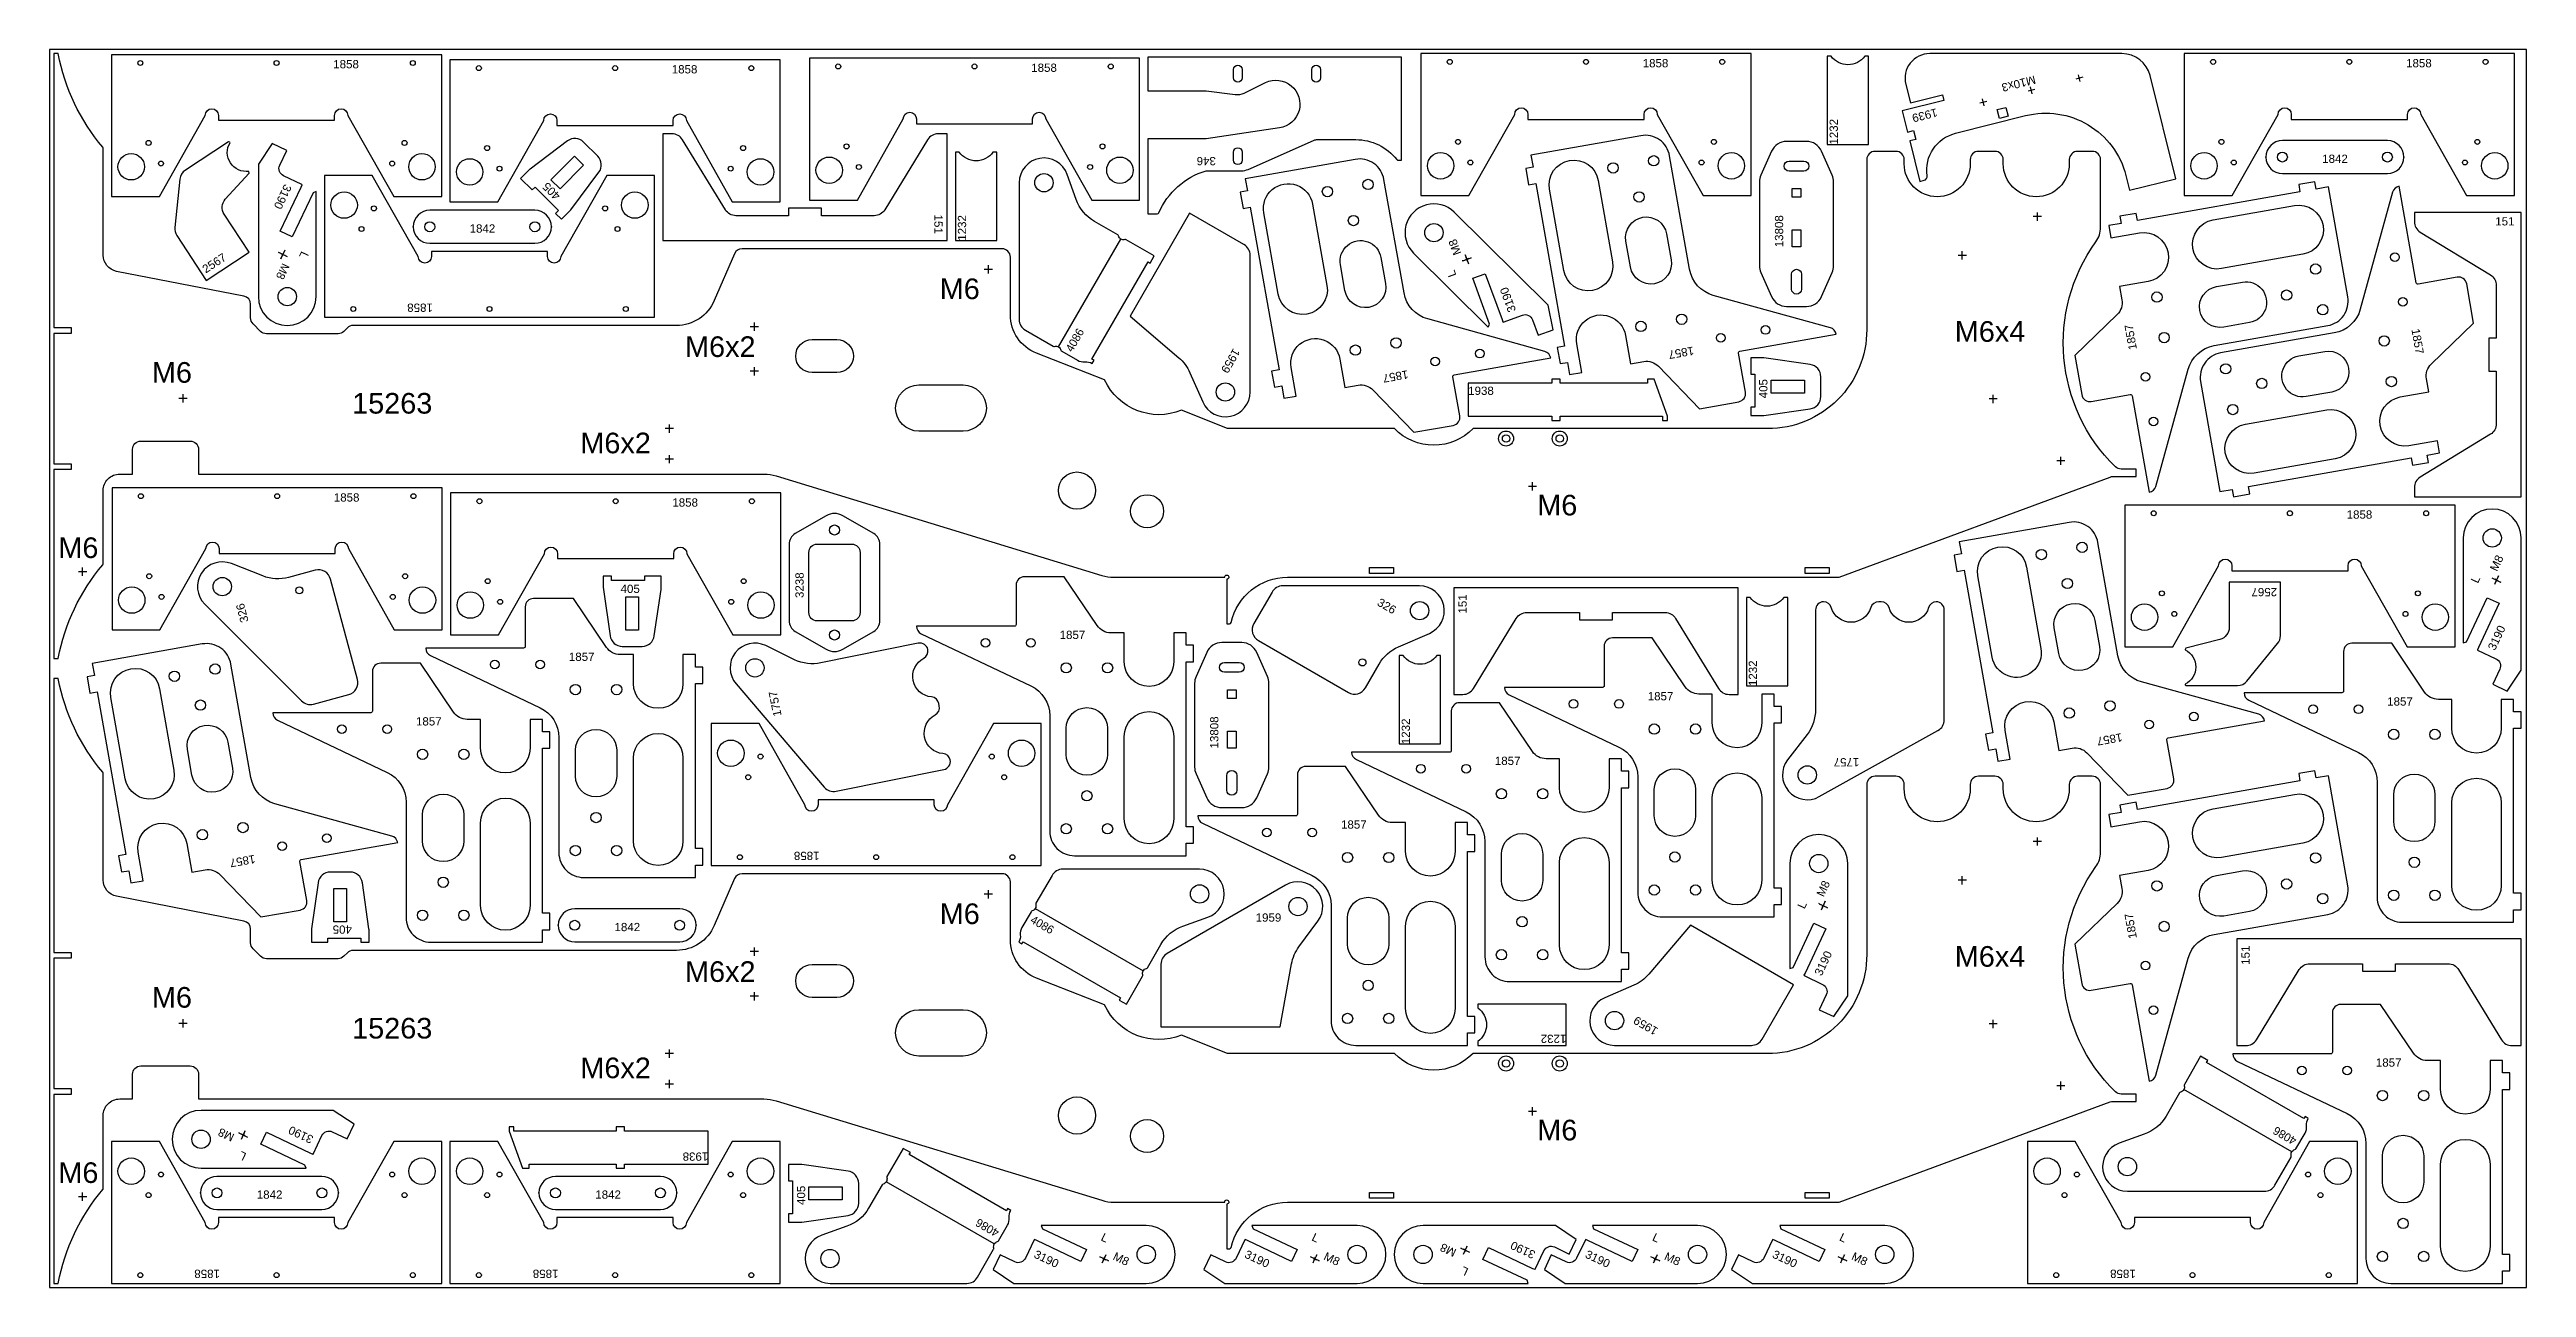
# Model space of a CAD drawing. Header units: millimetres. Extents: x 0 to 3000, y 0 to 1500.
import ezdxf

# ---------------------------------------------------------------- set-up
doc = ezdxf.new("R2010")
doc.units = ezdxf.units.MM
doc.header["$MEASUREMENT"] = 0
for name, color, linetype in [('Gravir', 2, 'Continuous'), ('Gravír', 2, 'Continuous'), ('Jel', 2, 'Continuous')]:
    doc.layers.add(name, color=color, linetype=linetype)
doc.layers.add('Sheet', color=18, linetype='Continuous', true_color=0x000000)
doc.styles.add('Arial', font='txt', dxfattribs={"height": 0.2})
doc.styles.add('arial.ttf', font='txt', dxfattribs={"height": 0.2})
doc.styles.add('txt', font='txt', dxfattribs={"height": 0.2})

msp = doc.modelspace()

# ---------------------------------------------------------------- texts
at = {"color": 2, "char_height": 10, "attachment_point": 7, "style": 'Arial'}
for insert, rotation in [((305.3, 1256.4), 244.753), ((1704.1, 1226.4), 110), ((2941.1, 852.4), 64.753), ((2125.5, 457.9), 64.753), ((239.3, 162.2), 154.753), ((1272.5, 57.4), 334.753), ((1527.8, 57.4), 334.753), ((1940.3, 57.4), 334.753), ((2166.9, 57.4), 334.753), ((1719.4, 22.6), 154.753)]:
    msp.add_mtext('L', dxfattribs=dict(at, insert=insert, rotation=rotation))
at = {"layer": 'Gravir', "color": 2, "char_height": 10, "attachment_point": 7}
for s, insert, rotation, style in [('3190', (284.5, 1337.8), 244.753, 'arial.ttf'), ('M8', (1710.2, 1253.1), 110, 'arial.ttf'), ('M8', (282, 1242), 244.753, 'arial.ttf'), ('3190', (1776.5, 1183.9), 110, 'arial.ttf'), ('4086', (1238.8, 1132.5), 60, 'txt'), ('M8', (2964.4, 866.8), 64.753, 'arial.ttf'), ('3190', (2961.9, 771), 64.753, 'arial.ttf'), ('M8', (2148.8, 472.4), 64.753, 'arial.ttf'), ('4086', (1186.9, 442.5), 330, 'txt'), ('3190', (2146.3, 376.6), 64.753, 'arial.ttf'), ('M8', (224.8, 185.5), 154.753, 'arial.ttf'), ('3190', (320.6, 183), 154.753, 'arial.ttf'), ('4086', (2722.7, 180.9), 150, 'txt'), ('4086', (1151.3, 69.4), 150, 'txt'), ('3190', (1191.2, 36.6), 334.753, 'arial.ttf'), ('M8', (1287, 34.1), 334.753, 'arial.ttf'), ('3190', (1446.4, 36.6), 334.753, 'arial.ttf'), ('M8', (1542.2, 34.1), 334.753, 'arial.ttf'), ('M8', (1704.9, 45.9), 154.753, 'arial.ttf'), ('3190', (1800.7, 43.4), 154.753, 'arial.ttf'), ('3190', (1858.9, 36.6), 334.753, 'arial.ttf'), ('M8', (1954.7, 34.1), 334.753, 'arial.ttf'), ('3190', (2085.6, 36.6), 334.753, 'arial.ttf'), ('M8', (2181.4, 34.1), 334.753, 'arial.ttf')]:
    msp.add_mtext(s, dxfattribs=dict(at, insert=insert, rotation=rotation, style=style))
at = {"layer": 'Gravír', "color": 2, "char_height": 10, "attachment_point": 7, "style": 'arial.ttf'}
for s, insert, rotation in [('M10x3', (2404.1, 1468.7), 194.127), ('1232', (2166.1, 1384.8), 90), ('1939', (2285.1, 1429), 194.127), ('346', (1412.7, 1369.9), 180), ('405', (619.7, 1323.7), 135), ('151', (1071.5, 1300), 270), ('1232', (1110.3, 1268.3), 90), ('13808', (2099.9, 1260.4), 90), ('2567', (189.3, 1228.4), 33.2095), ('1857', (2528.4, 1137), 100), ('1857', (2860.5, 1160.8), 280), ('1959', (1433.8, 1138.7), 240), ('1857', (1644.7, 1111.6), 190), ('1857', (1990.7, 1140.3), 190), ('405', (2080.8, 1077.4), 90), ('3238', (913.5, 835.4), 90), ('2567', (2698, 847.7), 180), ('326', (241.4, 807.3), 105), ('326', (1607, 827), 330), ('151', (1716.6, 816.6), 90), ('1232', (2068.2, 728.7), 90), ('1757', (886.9, 693), 101.4275), ('13808', (1415.8, 653.1), 90), ('1232', (1647.8, 658.3), 90), ('1857', (2509.5, 671.9), 190), ('1757', (2192, 641.5), 180), ('1857', (248.2, 524.4), 190), ('1857', (2528.4, 423.5), 100), ('405', (366.2, 438.8), 180), ('151', (2664.9, 391), 90), ('1232', (1837.2, 306.4), 180), ('1959', (1949.2, 313.8), 150), ('1938', (797.9, 163.7), 180), ('405', (915.4, 100), 90)]:
    msp.add_mtext(s, dxfattribs=dict(at, insert=insert, rotation=rotation))
at = {"layer": 'Gravír', "color": 2, "attachment_point": 7, "style": 'arial.ttf'}
for s, insert, char_height in [('1842', (2752.6, 1362.5), 10), ('151', (2962.2, 1286.7), 10), ('1842', (508.8, 1278), 10), ('M6', (1078.2, 1197.2), 25), ('M6x4', (2307.6, 1145.5), 25), ('M6x2', (769.7, 1127.1), 25), ('M6', (124, 1095.9), 25), ('15263', (366.5, 1058.5), 25), ('1938', (1718.2, 1081.4), 10), ('M6x2', (642.9, 1010.4), 25), ('M6', (1801.9, 935.1), 25), ('M6', (10.7, 883.5), 25), ('405', (691.6, 841.4), 10), ('1857', (1223.4, 785.6), 10), ('1857', (629, 759.1), 10), ('1857', (1935.7, 711.3), 10), ('1857', (443.8, 680.8), 10), ('1857', (2831.3, 704.9), 10), ('1857', (1750.5, 633), 10), ('1857', (1564.2, 555.8), 10), ('M6', (1078.2, 440), 25), ('1959', (1460.8, 443.1), 10), ('1842', (684.3, 431.6), 10), ('M6x2', (769.7, 369.9), 25), ('M6x4', (2307.6, 388.3), 25), ('M6', (124, 338.7), 25), ('15263', (366.5, 301.3), 25), ('M6x2', (642.9, 253.2), 25), ('1857', (2817.6, 267.4), 10), ('M6', (1801.9, 177.9), 25), ('M6', (10.7, 126.3), 25), ('1842', (251, 107.4), 10), ('1842', (661, 107.4), 10)]:
    msp.add_mtext(s, dxfattribs=dict(at, insert=insert, char_height=char_height))
at = {"layer": 'Jel', "color": 2, "char_height": 10, "attachment_point": 7, "style": 'arial.ttf'}
for insert in [(343.6, 1477.1), (753.6, 1470.9), (1189, 1472.8), (1929.6, 1478.3), (2854.2, 1478.3), (344.3, 952.1), (754.3, 946), (2782.2, 931.4)]:
    msp.add_mtext('1858', dxfattribs=dict(at, insert=insert))
at = {"layer": 'Jel', "color": 2, "char_height": 10, "attachment_point": 7, "rotation": 180, "style": 'arial.ttf'}
for insert in [(464.3, 1192.3), (932.6, 528.1), (206.4, 21.7), (616.4, 21.7), (2526.8, 21.7)]:
    msp.add_mtext('1858', dxfattribs=dict(at, insert=insert))

# ---------------------------------------------------------------- linework, layer by layer
at = {"color": 7}
for points in [[(5, 762.2), (10.4, 762.2, -0.128983), (64.5, 875.8, 0.177145), (65, 877.1), (65, 965.6, -0.414214), (85, 985.6), (100.5, 985.6), (100.5, 1015.6, -0.414214), (110.5, 1025.6), (170.5, 1025.6, -0.414214), (180.5, 1015.6), (180.5, 985.6), (865.3, 985.6, -0.074313), (879.9, 983.4), (1274.5, 862.8, 0.074313), (1289.1, 860.6), (1423.3, 860.6, -1), (1428.3, 860.9, -0.429408), (1425.8, 858.2), (1425.8, 804.2), (1429.2, 804.2, 0.351484), (1431.2, 805.8, -0.351484), (1499.5, 860.6), (2167.5, 860.6), (2495.9, 982, -0.088747), (2499.3, 982.6), (2527.1, 982.6), (2527.1, 991.6), (2509.2, 991.6, -0.195996), (2502.2, 994.4, -0.370573), (2478.5, 1267.1, 0.156999), (2484.1, 1284.6), (2484.1, 1366.6, 0.414214), (2474.1, 1376.6), (2456.3, 1376.6, 0.414214), (2446.3, 1366.6), (2446.3, 1361.6, -1), (2366.3, 1361.6), (2366.3, 1366.6, 0.414214), (2356.3, 1376.6), (2336.3, 1376.6, 0.414214), (2326.3, 1366.6), (2326.3, 1361.6, -1), (2246.3, 1361.6), (2246.3, 1366.6, 0.414214), (2236.3, 1376.6), (2211, 1376.6, 0.414214), (2201, 1366.6), (2201, 1160.6, -0.414214), (2081, 1040.6), (1724.1, 1040.6, -0.421053), (1629.1, 1040.6), (1428.7, 1040.6, -0.094015), (1426.9, 1040.9), (1371, 1062.9, -0.4), (1277.9, 1099.6), (1195.4, 1132.1, -0.308197), (1163.7, 1178.6), (1163.7, 1248.6, 0.414214), (1153.7, 1258.6), (838.7, 1258.6, 0.2997), (829.5, 1252.6), (805.1, 1195.8, -0.2997), (759.2, 1165.6), (367.7, 1165.6, 0.198912), (360.7, 1162.7), (356.5, 1158.5, -0.198912), (349.5, 1155.6), (262.7, 1155.6, -0.198912), (255.7, 1158.5), (246.5, 1167.7, -0.198912), (243.6, 1174.7), (243.6, 1191.4, 0.359037), (235.5, 1201.2), (81.2, 1231.2, -0.359037), (65, 1250.9), (65, 1380.2, 0.177176), (64.5, 1381.5, -0.128909), (10.4, 1495), (5, 1495), (5, 1163.1), (26, 1163.1), (26, 1156.1), (5, 1156.1), (5, 998.1), (26, 998.1), (26, 991.1), (5, 991.1)], [(75, 1321.8), (133, 1321.8), (188.6, 1420.2, -1), (204.6, 1420.2), (204.6, 1414.2), (345.3, 1414.2), (345.3, 1420.2, -1), (361.3, 1420.2), (416.9, 1321.8), (475, 1321.8), (475, 1493.7), (75, 1493.7)], [(485, 1315.6), (543, 1315.6), (598.6, 1414, -1), (614.6, 1414), (614.6, 1408), (755.3, 1408), (755.3, 1414, -1), (771.3, 1414), (826.9, 1315.6), (885, 1315.6), (885, 1487.5), (485, 1487.5)], [(920.3, 1317.6), (978.4, 1317.6), (1034, 1415.9, -1), (1050, 1415.9), (1050, 1409.9), (1190.7, 1409.9), (1190.7, 1415.9, -1), (1206.7, 1415.9), (1262.3, 1317.6), (1320.3, 1317.6), (1320.3, 1489.5), (920.3, 1489.5)], [(1637.5, 1490.8), (1330.3, 1490.8), (1330.3, 1449.8), (1400.7, 1449.8), (1435.9, 1445.5, 0.144993), (1447.1, 1447.3), (1472.7, 1459.9, -1.165564), (1489.7, 1405.1), (1400.7, 1391.8), (1330.3, 1391.8), (1330.3, 1300.8), (1341.7, 1300.8, 0.300796), (1343.6, 1302, -0.223466), (1400.7, 1353), (1443.6, 1353, 0.105104), (1451.7, 1354.8), (1530.7, 1389.9, -0.105104), (1534.7, 1390.8), (1582.2, 1390.8, -0.230961), (1631.9, 1366.6, 0.230961), (1633.4, 1365.8), (1637.5, 1365.8)], [(1444.4, 1475.8), (1444.4, 1465.8, -1), (1433.9, 1465.8), (1433.9, 1475.8, -1)], [(1539.4, 1475.8), (1539.4, 1465.8, -1), (1528.9, 1465.8), (1528.9, 1475.8, -1)], [(1660.9, 1323.1), (1719, 1323.1), (1774.6, 1421.4, -1), (1790.6, 1421.4), (1790.6, 1415.4), (1931.3, 1415.4), (1931.3, 1421.4, -1), (1947.3, 1421.4), (2002.9, 1323.1), (2060.9, 1323.1), (2060.9, 1495), (1660.9, 1495)], [(2203.1, 1385), (2203.1, 1492), (2198.5, 1492, -0.51558), (2157.8, 1492), (2153.1, 1492), (2153.1, 1385)], [(2544.1, 1468.5, 0.343708), (2510.1, 1495), (2277.3, 1495, 0.488419), (2248.2, 1457.7), (2253.8, 1435.3), (2292.6, 1445), (2294.3, 1438.2), (2243.9, 1425.6), (2250.4, 1399.9), (2257.6, 1401.7), (2260.3, 1391), (2253, 1389.2), (2265.4, 1340.2), (2270.4, 1341.5, 0.385737), (2274.2, 1347.1, -0.385736), (2308.4, 1398.5), (2393.4, 1419.9, -0.414214), (2514.8, 1347.3), (2519.3, 1329.4), (2575.5, 1343.5)], [(2585.5, 1323.1), (2643.6, 1323.1), (2699.2, 1421.4, -1), (2715.2, 1421.4), (2715.2, 1415.4), (2855.9, 1415.4), (2855.9, 1421.4, -1), (2871.9, 1421.4), (2927.5, 1323.1), (2985.5, 1323.1), (2985.5, 1495), (2585.5, 1495)], [(189.7, 1220.3), (241.6, 1254.3), (211.5, 1300.3, -0.341581), (212.9, 1318.6), (241.6, 1350.2), (241.5, 1352.1), (241.3, 1352.4, -0.627646), (218.6, 1387.1), (218.2, 1387.8), (216.8, 1388), (164.6, 1353.9, 0.225391), (157.9, 1342.9), (151.8, 1284.5, 0.1727), (154.1, 1274.7)], [(269.6, 1386.1), (252.9, 1360.9), (252.9, 1200.6, 1), (322.9, 1200.6), (322.9, 1327.8), (319.1, 1326.5), (293.9, 1273), (279.4, 1279.8), (304.6, 1333.3), (305.9, 1336), (305.7, 1336.5), (283.4, 1347, -0.414214), (278.8, 1359.7), (287.3, 1377.8)], [(629.9, 1304.3, 0.035489), (631.3, 1305.9), (665.3, 1351.2, 0.373238), (663.9, 1370.8), (646.9, 1387.8, 0.373238), (627.3, 1389.2), (582, 1355.2, 0.035489), (580.4, 1353.8), (570.6, 1343.9), (584.7, 1329.8), (588.2, 1333.3), (616.5, 1305), (613, 1301.5), (620.1, 1294.4)], [(742.9, 1397.9), (742.9, 1268.6), (1087.3, 1268.6), (1087.3, 1397.9), (1076.3, 1397.9, 0.261313), (1063.5, 1390.7), (1011.6, 1305.8, -0.261313), (998.8, 1298.6), (935.1, 1298.6), (935.1, 1307.6), (895.1, 1307.6), (895.1, 1298.6), (831.4, 1298.6, -0.261313), (818.6, 1305.8), (766.7, 1390.7, 0.261313), (753.9, 1397.9)], [(1444.4, 1375.8), (1444.4, 1365.8, -1), (1433.9, 1365.8), (1433.9, 1375.8, -1)], [(2164.1, 1155, 0.28928), (2156.9, 1162.9), (2015.1, 1202.1, -0.28928), (1986.4, 1233.7), (1962.2, 1371.2, 0.414214), (1927.4, 1395.6), (1794.2, 1372.1), (1796.8, 1357.3), (1787.9, 1355.7), (1791.4, 1336), (1800.2, 1337.6), (1835, 1140.6), (1826.1, 1139.1), (1829.6, 1119.4), (1838.4, 1120.9), (1841.1, 1106.2), (1855.8, 1108.8), (1849.7, 1143.2, -1), (1908.8, 1153.6), (1914.9, 1119.2), (1930.9, 1122, -0.249328), (1948.7, 1116.2), (1998.3, 1064.8), (2045.9, 1073.2, 0.414214), (2054, 1084.8), (2045.7, 1132.1, -0.414214), (2047.3, 1134.4)], [(2127.9, 1188.7, 0.296392), (2146.2, 1200.6), (2159.2, 1229.8, 0.104939), (2160.9, 1237.9), (2160.9, 1339.5, 0.104939), (2159.2, 1347.6), (2146.2, 1376.8, 0.296392), (2127.9, 1388.7), (2103.9, 1388.7, 0.296392), (2085.7, 1376.8), (2072.7, 1347.6, 0.104939), (2070.9, 1339.5), (2070.9, 1237.9, 0.104939), (2072.7, 1229.8), (2085.7, 1200.6, 0.296392), (2103.9, 1188.7)], [(2704.4, 1349.7), (2831.6, 1349.7, 1), (2831.6, 1389.7), (2704.4, 1389.7, 1)], [(1147.3, 1268.6), (1147.3, 1375.6), (1142.7, 1375.6, -0.51558), (1101.9, 1375.6), (1097.3, 1375.6), (1097.3, 1268.6)], [(1226, 1134.5), (1245, 1123.5, 0.155364), (1253.9, 1121.5, -0.155364), (1262.8, 1119.6), (1265.1, 1123.4), (1262.5, 1124.9), (1330.5, 1242.7), (1333.1, 1241.2), (1338.1, 1249.9), (1304, 1269.6, 0.202615), (1302.4, 1269.8, -0.422577), (1294.7, 1274.2, 0.202615), (1293.7, 1275.5), (1265.6, 1291.7, -0.178252), (1243.5, 1318.3), (1232.7, 1348.6, 0.842284), (1174.4, 1338.6), (1174.4, 1172.9, 0.267949), (1181.9, 1159.9), (1215.7, 1140.4, 0.202615), (1217.3, 1140.2, -0.422577), (1225, 1135.7, 0.202615)], [(1818.2, 1126.3, 0.28928), (1811, 1134.2), (1669.2, 1173.5, -0.28928), (1640.5, 1205.1), (1616.2, 1342.6, 0.414214), (1581.5, 1366.9), (1448.2, 1343.4), (1450.9, 1328.6), (1442, 1327.1), (1445.5, 1307.4), (1454.3, 1308.9), (1489.1, 1112), (1480.2, 1110.4), (1483.7, 1090.7), (1492.5, 1092.3), (1495.1, 1077.5), (1509.9, 1080.1), (1503.8, 1114.6, -1), (1562.9, 1125), (1569, 1090.5), (1584.9, 1093.3, -0.249328), (1602.8, 1087.5), (1652.4, 1036.2), (1700, 1044.6, 0.414214), (1708.1, 1056.2), (1699.7, 1103.4, -0.414214), (1701.4, 1105.7)], [(1875.8, 1341.3), (1893.1, 1242.8, -1), (1834, 1232.4), (1816.7, 1330.8, -1)], [(2124.9, 1352.7), (2106.9, 1352.7, -1), (2106.9, 1364.7), (2124.9, 1364.7, -1)], [(732.9, 1347.5), (674.8, 1347.5), (619.2, 1249.2, -1), (603.2, 1249.2), (603.2, 1255.2), (462.5, 1255.2), (462.5, 1249.2, -1), (446.5, 1249.2), (390.9, 1347.5), (332.9, 1347.5), (332.9, 1175.6), (732.9, 1175.6)], [(1529.8, 1312.6), (1547.2, 1214.1, -1), (1488.1, 1203.7), (1470.7, 1302.2, -1)], [(2543.1, 963.5, 0.28928), (2551, 970.7), (2590.2, 1112.5, -0.28928), (2621.8, 1141.2), (2759.3, 1165.5, 0.414214), (2783.6, 1200.2), (2760.1, 1333.5), (2745.3, 1330.9), (2743.8, 1339.7), (2724.1, 1336.3), (2725.6, 1327.4), (2528.7, 1292.7), (2527.1, 1301.5), (2507.4, 1298), (2509, 1289.2), (2494.2, 1286.6), (2496.8, 1271.8), (2531.3, 1277.9, -1), (2541.7, 1218.8), (2507.2, 1212.7), (2510.1, 1196.8, -0.249328), (2504.2, 1178.9), (2452.9, 1129.3), (2461.3, 1081.8, 0.414214), (2472.9, 1073.6), (2520.1, 1082, -0.414214), (2522.5, 1080.4)], [(2845.8, 1334.3, 0.28928), (2837.9, 1327.1), (2798.7, 1185.3, -0.28928), (2767.1, 1156.6), (2629.6, 1132.3, 0.414214), (2605.3, 1097.6), (2628.8, 964.3), (2643.6, 966.9), (2645.1, 958.1), (2664.8, 961.5), (2663.3, 970.4), (2860.2, 1005.1), (2861.8, 996.3), (2881.5, 999.7), (2879.9, 1008.6), (2894.7, 1011.2), (2892.1, 1026), (2857.6, 1019.9, -1), (2847.2, 1079), (2881.7, 1085.1), (2878.8, 1101, -0.249328), (2884.7, 1118.9), (2936, 1168.5), (2927.6, 1216, 0.414214), (2916, 1224.2), (2868.8, 1215.8, -0.414214), (2866.4, 1217.4)], [(460.6, 1265.2), (587.8, 1265.2, 1), (587.8, 1305.2), (460.6, 1305.2, 1)], [(1380.9, 1301.7), (1308.7, 1176.8), (1367.8, 1126.6, -0.114438), (1381.3, 1108.4), (1396.7, 1073, 0.813185), (1454.2, 1085), (1454.2, 1250.7, 0.267949), (1446.7, 1263.7)], [(1821.3, 1160.4), (1815.2, 1190.1), (1701.4, 1302.9, 1), (1652.1, 1253.2), (1742.4, 1163.6), (1744.1, 1167.3), (1723.9, 1222.9), (1738.9, 1228.3), (1759.2, 1172.7), (1760.2, 1169.9), (1760.6, 1169.7), (1783.9, 1178.2, -0.414214), (1796.1, 1172.5), (1802.9, 1153.7)], [(1958.5, 1276.5), (1964.1, 1245.2, -1), (1914.8, 1236.5), (1909.3, 1267.9, -1)], [(2729.3, 1251.9), (2630.8, 1234.5, -1), (2620.4, 1293.6), (2718.9, 1311, -1)], [(2864.2, 958.1), (2993.5, 958.1), (2993.5, 1302.5), (2864.2, 1302.5), (2864.2, 1291.5, 0.261313), (2871.4, 1278.7), (2956.4, 1226.8, -0.261313), (2963.5, 1214), (2963.5, 1150.3), (2954.5, 1150.3), (2954.5, 1110.3), (2963.5, 1110.3), (2963.5, 1046.6, -0.261313), (2956.4, 1033.8), (2871.4, 981.9, 0.261313), (2864.2, 969.1)], [(1612.6, 1247.9), (1618.2, 1216.6, -1), (1568.9, 1207.9), (1563.4, 1239.2, -1)], [(2121.9, 1209.7, -1), (2109.9, 1209.7), (2109.9, 1227.7, -1), (2121.9, 1227.7)], [(2664.6, 1169.1), (2633.3, 1163.6, -1), (2624.6, 1212.8), (2655.9, 1218.3, -1)], [(923.7, 1108.6, -1), (923.7, 1148.6), (953.7, 1148.6, -1), (953.7, 1108.6)], [(2074.3, 1056.5, 0.035489), (2076.5, 1056.6), (2132.5, 1064.6, 0.373238), (2145.4, 1079.5), (2145.4, 1103.5, 0.373238), (2132.5, 1118.3), (2076.5, 1126.3, 0.035489), (2074.3, 1126.5), (2060.4, 1126.5), (2060.4, 1106.5), (2065.4, 1106.5), (2065.4, 1066.5), (2060.4, 1066.5), (2060.4, 1056.5)], [(2724.3, 1128.7), (2755.6, 1134.2, -1), (2764.3, 1085), (2733, 1079.5, -1)], [(1052.7, 1037.6, -1), (1052.7, 1093.6), (1106.7, 1093.6, -1), (1106.7, 1037.6)], [(2659.6, 1045.9), (2758.1, 1063.3, -1), (2768.5, 1004.2), (2670, 986.8, -1)], [(75.7, 796.8), (133.7, 796.8), (189.3, 895.2, -1), (205.3, 895.2), (205.3, 889.2), (346, 889.2), (346, 895.2, -1), (362, 895.2), (417.6, 796.8), (475.7, 796.8), (475.7, 968.8), (75.7, 968.8)], [(485.7, 790.8), (543.7, 790.8), (599.3, 889.1, -1), (615.3, 889.1), (615.3, 883.1), (756, 883.1), (756, 889.1, -1), (772, 889.1), (827.6, 790.8), (885.7, 790.8), (885.7, 962.7), (485.7, 962.7)], [(960.7, 773.3), (998.2, 795, 0.267949), (1005.7, 808), (1005.7, 900.4, 0.267949), (998.2, 913.4), (960.7, 935.1, 0.267949), (940.7, 935.1), (903.2, 913.4, 0.267949), (895.7, 900.4), (895.7, 808, 0.267949), (903.2, 795), (940.7, 773.3, 0.267949)], [(2513.5, 776.1), (2571.6, 776.1), (2627.2, 874.5, -1), (2643.2, 874.5), (2643.2, 868.5), (2783.9, 868.5), (2783.9, 874.5, -1), (2799.9, 874.5), (2855.5, 776.1), (2913.5, 776.1), (2913.5, 948.1), (2513.5, 948.1)], [(2976.8, 722.7), (2993.5, 747.9), (2993.5, 908.2, 1), (2923.5, 908.2), (2923.5, 780.9), (2927.3, 782.3), (2952.5, 835.8), (2967, 829), (2941.8, 775.5), (2940.5, 772.8), (2940.7, 772.3), (2963.1, 761.7, -0.414214), (2967.6, 749.1), (2959.1, 731)], [(929.7, 807.7, -0.414214), (919.7, 817.7), (919.7, 890.7, -0.414214), (929.7, 900.7), (971.7, 900.7, -0.414214), (981.7, 890.7), (981.7, 817.7, -0.414214), (971.7, 807.7)], [(2682.9, 686.6, 0.28928), (2675.7, 694.5), (2533.9, 733.7, -0.28928), (2505.2, 765.3), (2481, 902.8, 0.414214), (2446.2, 927.1), (2313, 903.6), (2315.6, 888.9), (2306.7, 887.3), (2310.2, 867.6), (2319, 869.2), (2353.8, 672.2), (2344.9, 670.6), (2348.4, 650.9), (2357.2, 652.5), (2359.9, 637.7), (2374.6, 640.3), (2368.5, 674.8, -1), (2427.6, 685.2), (2433.7, 650.8), (2449.7, 653.6, -0.249328), (2467.5, 647.8), (2517.1, 596.4), (2564.7, 604.8, 0.414214), (2572.8, 616.4), (2564.5, 663.7, -0.414214), (2566.1, 666)], [(362.3, 718.3, 0.414214), (372.9, 736.7), (340.3, 858.4, 0.414214), (321.9, 869), (289.6, 860.3, -0.160487), (258.3, 862.1), (220.2, 877.1, 0.813185), (188, 828), (305.2, 710.8, 0.267949), (319.7, 706.9)], [(2394.6, 872.8), (2411.9, 774.4, -1), (2352.8, 763.9), (2335.5, 862.4, -1)], [(670.7, 847.9, 0.035489), (670.9, 845.7), (678.9, 789.7, 0.373238), (693.7, 776.8), (717.7, 776.8, 0.373238), (732.5, 789.7), (740.6, 845.7, 0.035489), (740.7, 847.9), (740.7, 861.8), (720.7, 861.8), (720.7, 856.8), (680.7, 856.8), (680.7, 861.8), (670.7, 861.8)], [(1050, 801.2, 0.28928), (1055.7, 792.2), (1188.6, 729, -0.28928), (1211.4, 692.8), (1211.4, 553.2, 0.414214), (1241.4, 523.2), (1376.7, 523.2), (1376.7, 538.2), (1385.7, 538.2), (1385.7, 558.2), (1376.7, 558.2), (1376.7, 758.2), (1385.7, 758.2), (1385.7, 778.2), (1376.7, 778.2), (1376.7, 793.2), (1361.7, 793.2), (1361.7, 758.2, -1), (1301.7, 758.2), (1301.7, 793.2), (1285.5, 793.2, -0.249328), (1268.9, 802.1), (1229, 861.2), (1180.7, 861.2, 0.414214), (1170.7, 851.2), (1170.7, 803.2, -0.414214), (1168.7, 801.2)], [(1458.6, 804.4, 0.414214), (1464.1, 783.9), (1573.2, 720.9, 0.414214), (1593.7, 726.4), (1610.5, 755.4, -0.160487), (1633.8, 776.3), (1671.3, 792.6, 0.813185), (1659.4, 850.1), (1493.7, 850.1, 0.267949), (1480.7, 842.6)], [(2045.2, 718.6), (2045.2, 847.9), (1700.8, 847.9), (1700.8, 718.6), (1711.8, 718.6, 0.261313), (1724.6, 725.8), (1776.5, 810.7, -0.261313), (1789.3, 817.9), (1853, 817.9), (1853, 808.9), (1893, 808.9), (1893, 817.9), (1956.7, 817.9, -0.261313), (1969.5, 810.7), (2021.4, 725.8, 0.261313), (2034.2, 718.6)], [(2702, 854.8), (2640, 854.8), (2640, 799.8, -0.341581), (2628.8, 785.3), (2587.5, 774.5), (2586.5, 772.9), (2586.5, 772.5, -0.627646), (2586.5, 731.1), (2586.5, 730.3), (2587.5, 729.3), (2649.9, 729.3, 0.225391), (2661.5, 734.8), (2698.6, 780.3, 0.1727), (2702, 789.8)], [(455.6, 774.8, 0.28928), (461.3, 765.8), (594.1, 702.5, -0.28928), (616.9, 666.4), (616.9, 526.8, 0.414214), (646.9, 496.8), (782.2, 496.8), (782.2, 511.8), (791.2, 511.8), (791.2, 531.8), (782.2, 531.8), (782.2, 731.8), (791.2, 731.8), (791.2, 751.8), (782.2, 751.8), (782.2, 766.8), (767.2, 766.8), (767.2, 731.8, -1), (707.2, 731.8), (707.2, 766.8), (691, 766.8, -0.249328), (674.5, 775.6), (634.5, 834.8), (586.2, 834.8, 0.414214), (576.2, 824.8), (576.2, 776.8, -0.414214), (574.2, 774.8)], [(2105.2, 729), (2105.2, 836), (2100.6, 836, -0.51558), (2059.8, 836), (2055.2, 836), (2055.2, 729)], [(2294.9, 820.9, 0.406312), (2285.2, 830.9, 0.324188), (2275.9, 823.8, -0.745356), (2228, 823.8, 0.331679), (2218.4, 830.9), (2215.5, 830.9, 0.331679), (2205.9, 823.8, -0.745356), (2158, 823.8, 0.324188), (2148.7, 830.9, 0.406312), (2138.9, 820.9), (2138.9, 700.4, -0.164575), (2128.7, 670.1), (2105.1, 639.2, 0.813185), (2143.5, 594.8), (2287.2, 674.8, 0.272222), (2294.9, 687.9)], [(2477.4, 808.1), (2482.9, 776.8, -1), (2433.6, 768.1), (2428.1, 799.4, -1)], [(421.7, 539.1, 0.28928), (414.5, 547), (272.7, 586.2, -0.28928), (244, 617.9), (219.7, 755.3, 0.414214), (185, 779.7), (51.7, 756.2), (54.3, 741.4), (45.5, 739.8), (48.9, 720.1), (57.8, 721.7), (92.5, 524.7), (83.7, 523.2), (87.1, 503.5), (96, 505), (98.6, 490.3), (113.4, 492.9), (107.3, 527.3, -1), (166.4, 537.8), (172.5, 503.3), (188.4, 506.1, -0.249328), (206.3, 500.3), (255.9, 449), (303.4, 457.3, 0.414214), (311.6, 468.9), (303.2, 516.2, -0.414214), (304.8, 518.5)], [(1083.1, 627.6, 0.406312), (1091, 639.2, 0.324188), (1082.1, 646.9, -0.745356), (1072.6, 693.8, 0.331679), (1077.7, 704.7), (1077.2, 707.5, 0.331679), (1068.3, 715.5, -0.745356), (1058.8, 762.5, 0.324188), (1063.9, 773, 0.406312), (1052.2, 780.6), (934.1, 756.7, -0.164575), (902.3, 760.7), (867.4, 777.7, 0.813185), (831.5, 731.3), (938.3, 606.2, 0.272222), (952.7, 601.3)], [(1443.9, 581.4, 0.296392), (1462.2, 593.3), (1475.2, 622.5, 0.104939), (1476.9, 630.6), (1476.9, 732.2, 0.104939), (1475.2, 740.3), (1462.2, 769.5, 0.296392), (1443.9, 781.4), (1419.9, 781.4, 0.296392), (1401.6, 769.5), (1388.6, 740.3, 0.104939), (1386.9, 732.2), (1386.9, 630.6, 0.104939), (1388.6, 622.5), (1401.6, 593.3, 0.296392), (1419.9, 581.4)], [(1762.3, 727, 0.28928), (1768, 718), (1900.8, 654.7, -0.28928), (1923.6, 618.6), (1923.6, 479, 0.414214), (1953.6, 449), (2088.9, 449), (2088.9, 464), (2097.9, 464), (2097.9, 484), (2088.9, 484), (2088.9, 684), (2097.9, 684), (2097.9, 704), (2088.9, 704), (2088.9, 719), (2073.9, 719), (2073.9, 684, -1), (2013.9, 684), (2013.9, 719), (1997.7, 719, -0.249328), (1981.2, 727.8), (1941.2, 787), (1892.9, 787, 0.414214), (1882.9, 777), (1882.9, 729, -0.414214), (1880.9, 727)], [(2657.9, 720.6, 0.28928), (2663.6, 711.5), (2796.4, 648.3, -0.28928), (2819.2, 612.2), (2819.2, 472.6, 0.414214), (2849.2, 442.6), (2984.5, 442.6), (2984.5, 457.6), (2993.5, 457.6), (2993.5, 477.6), (2984.5, 477.6), (2984.5, 677.6), (2993.5, 677.6), (2993.5, 697.6), (2984.5, 697.6), (2984.5, 712.6), (2969.5, 712.6), (2969.5, 677.6, -1), (2909.5, 677.6), (2909.5, 712.6), (2893.3, 712.6, -0.249328), (2876.7, 721.4), (2836.8, 780.6), (2788.5, 780.6, 0.414214), (2778.5, 770.6), (2778.5, 722.6, -0.414214), (2776.5, 720.6)], [(133.3, 725.4), (150.7, 626.9, -1), (91.6, 616.5), (74.2, 715, -1)], [(270.4, 696.4, 0.28928), (276.1, 687.4), (409, 624.1, -0.28928), (431.8, 588), (431.8, 448.4, 0.414214), (461.8, 418.4), (597.1, 418.4), (597.1, 433.4), (606.1, 433.4), (606.1, 453.4), (597.1, 453.4), (597.1, 653.4), (606.1, 653.4), (606.1, 673.4), (597.1, 673.4), (597.1, 688.4), (582.1, 688.4), (582.1, 653.4, -1), (522.1, 653.4), (522.1, 688.4), (505.9, 688.4, -0.249328), (489.3, 697.2), (449.4, 756.4), (401.1, 756.4, 0.414214), (391.1, 746.4), (391.1, 698.4, -0.414214), (389.1, 696.4)], [(1440.9, 745.4), (1422.9, 745.4, -1), (1422.9, 757.4), (1440.9, 757.4, -1)], [(1684.8, 658.6), (1684.8, 765.6), (1680.2, 765.6, -0.51558), (1639.5, 765.6), (1634.8, 765.6), (1634.8, 658.6)], [(5, 5), (10.4, 5, -0.128983), (64.5, 118.6, 0.177145), (65, 119.9), (65, 208.4, -0.414214), (85, 228.4), (100.5, 228.4), (100.5, 258.4, -0.414214), (110.5, 268.4), (170.5, 268.4, -0.414214), (180.5, 258.4), (180.5, 228.4), (865.3, 228.4, -0.074313), (879.9, 226.2), (1274.5, 105.6, 0.074313), (1289.1, 103.4), (1423.3, 103.4, -1), (1428.3, 103.7, -0.429408), (1425.8, 101), (1425.8, 47), (1429.2, 47, 0.351484), (1431.2, 48.6, -0.351484), (1499.5, 103.4), (2167.5, 103.4), (2495.9, 224.8, -0.088747), (2499.3, 225.4), (2527.1, 225.4), (2527.1, 234.4), (2509.2, 234.4, -0.195996), (2502.2, 237.2, -0.370573), (2478.5, 509.9, 0.156999), (2484.1, 527.4), (2484.1, 609.4, 0.414214), (2474.1, 619.4), (2456.3, 619.4, 0.414214), (2446.3, 609.4), (2446.3, 604.4, -1), (2366.3, 604.4), (2366.3, 609.4, 0.414214), (2356.3, 619.4), (2336.3, 619.4, 0.414214), (2326.3, 609.4), (2326.3, 604.4, -1), (2246.3, 604.4), (2246.3, 609.4, 0.414214), (2236.3, 619.4), (2211, 619.4, 0.414214), (2201, 609.4), (2201, 403.4, -0.414214), (2081, 283.4), (1724.1, 283.4, -0.421053), (1629.1, 283.4), (1428.7, 283.4, -0.094015), (1426.9, 283.7), (1371, 305.7, -0.4), (1277.9, 342.4), (1195.4, 374.9, -0.308197), (1163.7, 421.4), (1163.7, 491.4, 0.414214), (1153.7, 501.4), (838.7, 501.4, 0.2997), (829.5, 495.4), (805.1, 438.6, -0.2997), (759.2, 408.4), (367.7, 408.4, 0.198912), (360.7, 405.5), (356.5, 401.3, -0.198912), (349.5, 398.4), (262.7, 398.4, -0.198912), (255.7, 401.3), (246.5, 410.5, -0.198912), (243.6, 417.5), (243.6, 434.2, 0.359037), (235.5, 444), (81.2, 474, -0.359037), (65, 493.7), (65, 623, 0.177176), (64.5, 624.3, -0.128909), (10.4, 737.8), (5, 737.8), (5, 405.9), (26, 405.9), (26, 398.9), (5, 398.9), (5, 240.9), (26, 240.9), (26, 233.9), (5, 233.9)], [(1231.4, 645.8), (1231.4, 677.6, -1), (1281.4, 677.6), (1281.4, 645.8, -1)], [(1301.7, 567.7), (1301.7, 667.7, -1), (1361.7, 667.7), (1361.7, 567.7, -1)], [(1577.1, 648.6, 0.28928), (1582.8, 639.6), (1715.7, 576.3, -0.28928), (1738.5, 540.2), (1738.5, 400.6, 0.414214), (1768.5, 370.6), (1903.8, 370.6), (1903.8, 385.6), (1912.8, 385.6), (1912.8, 405.6), (1903.8, 405.6), (1903.8, 605.6), (1912.8, 605.6), (1912.8, 625.6), (1903.8, 625.6), (1903.8, 640.6), (1888.8, 640.6), (1888.8, 605.6, -1), (1828.8, 605.6), (1828.8, 640.6), (1812.6, 640.6, -0.249328), (1796, 649.4), (1756.1, 708.6), (1707.8, 708.6, 0.414214), (1697.8, 698.6), (1697.8, 650.6, -0.414214), (1695.8, 648.6)], [(216.1, 660.7), (221.6, 629.4, -1), (172.4, 620.7), (166.9, 652, -1)], [(636.9, 619.4), (636.9, 651.2, -1), (686.9, 651.2), (686.9, 619.4, -1)], [(707.2, 541.3), (707.2, 641.3, -1), (767.2, 641.3), (767.2, 541.3, -1)], [(1201.2, 683.3), (1143.2, 683.3), (1087.6, 585, -1), (1071.6, 585), (1071.6, 591), (930.9, 591), (930.9, 585, -1), (914.9, 585), (859.3, 683.3), (801.2, 683.3), (801.2, 511.4), (1201.2, 511.4)], [(1390.8, 571.4, 0.28928), (1396.5, 562.4), (1529.3, 499.1, -0.28928), (1552.1, 463), (1552.1, 323.4, 0.414214), (1582.1, 293.4), (1717.4, 293.4), (1717.4, 308.4), (1726.4, 308.4), (1726.4, 328.4), (1717.4, 328.4), (1717.4, 528.4), (1726.4, 528.4), (1726.4, 548.4), (1717.4, 548.4), (1717.4, 563.4), (1702.4, 563.4), (1702.4, 528.4, -1), (1642.4, 528.4), (1642.4, 563.4), (1626.2, 563.4, -0.249328), (1609.7, 572.2), (1569.7, 631.4), (1521.4, 631.4, 0.414214), (1511.4, 621.4), (1511.4, 573.4, -0.414214), (1509.4, 571.4)], [(1437.9, 602.4, -1), (1425.9, 602.4), (1425.9, 620.4, -1), (1437.9, 620.4)], [(1943.6, 571.6), (1943.6, 603.4, -1), (1993.6, 603.4), (1993.6, 571.6, -1)], [(2013.9, 493.5), (2013.9, 593.5, -1), (2073.9, 593.5), (2073.9, 493.5, -1)], [(2543.1, 250, 0.28928), (2551, 257.2), (2590.2, 399, -0.28928), (2621.8, 427.7), (2759.3, 452, 0.414214), (2783.6, 486.7), (2760.1, 620), (2745.3, 617.4), (2743.8, 626.2), (2724.1, 622.8), (2725.6, 613.9), (2528.7, 579.2), (2527.1, 588), (2507.4, 584.6), (2509, 575.7), (2494.2, 573.1), (2496.8, 558.3), (2531.3, 564.4, -1), (2541.7, 505.3), (2507.2, 499.2), (2510.1, 483.3, -0.249328), (2504.2, 465.4), (2452.9, 415.8), (2461.3, 368.3, 0.414214), (2472.9, 360.1), (2520.1, 368.5, -0.414214), (2522.5, 366.9)], [(2839.2, 565.2), (2839.2, 597, -1), (2889.2, 597), (2889.2, 565.2, -1)], [(2909.5, 487.1), (2909.5, 587.1, -1), (2969.5, 587.1), (2969.5, 487.1, -1)], [(451.8, 541), (451.8, 572.8, -1), (501.8, 572.8), (501.8, 541, -1)], [(522.1, 462.9), (522.1, 562.9, -1), (582.1, 562.9), (582.1, 462.9, -1)], [(2729.3, 538.4), (2630.8, 521, -1), (2620.4, 580.1), (2718.9, 597.5, -1)], [(1758.5, 493.2), (1758.5, 525, -1), (1808.5, 525), (1808.5, 493.2, -1)], [(1828.8, 415.1), (1828.8, 515.1, -1), (1888.8, 515.1), (1888.8, 415.1, -1)], [(2161.2, 328.2), (2177.9, 353.5), (2177.9, 513.7, 1), (2107.9, 513.7), (2107.9, 386.5), (2111.7, 387.8), (2136.9, 441.4), (2151.4, 434.5), (2126.2, 381), (2124.9, 378.3), (2125.1, 377.9), (2147.5, 367.3, -0.414214), (2152, 354.7), (2143.5, 336.6)], [(387.1, 432.3, 0.035489), (386.9, 434.5), (378.9, 490.5, 0.373238), (364.1, 503.4), (340.1, 503.4, 0.373238), (325.2, 490.5), (317.2, 434.5, 0.035489), (317.1, 432.3), (317.1, 418.4), (337.1, 418.4), (337.1, 423.4), (377.1, 423.4), (377.1, 418.4), (387.1, 418.4)], [(1188.8, 455.3), (1177.8, 436.2, 0.155364), (1175.8, 427.3, -0.155364), (1173.9, 418.5), (1177.8, 416.2), (1179.3, 418.8), (1297, 350.8), (1295.5, 348.2), (1304.2, 343.2), (1323.9, 377.3, 0.202615), (1324.1, 378.8, -0.422577), (1328.6, 386.6, 0.202615), (1329.8, 387.5), (1346, 415.7, -0.178252), (1372.6, 437.8), (1402.9, 448.6, 0.842284), (1392.9, 506.8), (1227.2, 506.8, 0.267949), (1214.2, 499.3), (1194.7, 465.5, 0.202615), (1194.5, 464, -0.422577), (1190, 456.2, 0.202615)], [(1346.1, 315.7), (1490.4, 315.7), (1504.3, 392, -0.114438), (1513.3, 412.7), (1536.2, 443.8, 0.813185), (1497.1, 487.6), (1353.6, 404.7, 0.267949), (1346.1, 391.7)], [(2664.6, 455.6), (2633.3, 450.1, -1), (2624.6, 499.3), (2655.9, 504.8, -1)], [(636.1, 418.9), (763.2, 418.9, 1), (763.2, 458.9), (636.1, 458.9, 1)], [(1572.1, 416), (1572.1, 447.8, -1), (1622.1, 447.8), (1622.1, 416, -1)], [(1642.4, 337.9), (1642.4, 437.9, -1), (1702.4, 437.9), (1702.4, 337.9, -1)], [(2112.2, 366.7), (1987.3, 438.9), (1937.1, 379.8, -0.114438), (1918.9, 366.3), (1883.6, 350.9, 0.813185), (1895.5, 293.4), (2061.2, 293.4, 0.267949), (2074.2, 300.9)], [(2993.5, 293), (2993.5, 422.3), (2649.1, 422.3), (2649.1, 293), (2660.1, 293, 0.261313), (2672.9, 300.2), (2724.8, 385.1, -0.261313), (2737.6, 392.3), (2801.3, 392.3), (2801.3, 383.3), (2841.3, 383.3), (2841.3, 392.3), (2905, 392.3, -0.261313), (2917.8, 385.1), (2969.7, 300.2, 0.261313), (2982.5, 293)], [(923.7, 351.4, -1), (923.7, 391.4), (953.7, 391.4, -1), (953.7, 351.4)], [(1052.7, 280.4, -1), (1052.7, 336.4), (1106.7, 336.4, -1), (1106.7, 280.4)], [(1836.9, 343.4), (1729.9, 343.4), (1729.9, 338.8, -0.51558), (1729.9, 298), (1729.9, 293.4), (1836.9, 293.4)], [(2644.3, 283, 0.28928), (2650, 274), (2782.8, 210.7, -0.28928), (2805.6, 174.6), (2805.6, 35, 0.414214), (2835.6, 5), (2970.9, 5), (2970.9, 20), (2979.9, 20), (2979.9, 40), (2970.9, 40), (2970.9, 240), (2979.9, 240), (2979.9, 260), (2970.9, 260), (2970.9, 275), (2955.9, 275), (2955.9, 240, -1), (2895.9, 240), (2895.9, 275), (2879.7, 275, -0.249328), (2863.1, 283.8), (2823.2, 343), (2774.9, 343, 0.414214), (2764.9, 333), (2764.9, 285, -0.414214), (2762.9, 283)], [(2720.8, 168.1), (2731.8, 187.1, 0.155364), (2733.7, 196, -0.155364), (2735.7, 204.9), (2731.8, 207.2), (2730.3, 204.6), (2612.5, 272.6), (2614, 275.2), (2605.4, 280.2), (2585.7, 246.1, 0.202615), (2585.5, 244.5, -0.422577), (2581, 236.8, 0.202615), (2579.8, 235.8), (2563.5, 207.7, -0.178252), (2537, 185.6), (2506.6, 174.8, 0.842284), (2516.7, 116.5), (2682.4, 116.5, 0.267949), (2695.4, 124), (2714.9, 157.8, 0.202615), (2715.1, 159.4, -0.422577), (2719.5, 167.1, 0.202615)], [(369, 197.8), (343.7, 214.6), (183.5, 214.6, 1), (183.5, 144.6), (310.7, 144.6), (309.3, 148.4), (255.8, 173.6), (262.7, 188.1), (316.2, 162.8), (318.9, 161.5), (319.3, 161.7), (329.9, 184.1, -0.414214), (342.5, 188.6), (360.6, 180.1)], [(2825.6, 127.6), (2825.6, 159.4, -1), (2875.6, 159.4), (2875.6, 127.6, -1)], [(475, 176.9), (416.9, 176.9), (361.3, 78.6, -1), (345.3, 78.6), (345.3, 84.6), (204.6, 84.6), (204.6, 78.6, -1), (188.6, 78.6), (133, 176.9), (75, 176.9), (75, 5), (475, 5)], [(885, 176.9), (826.9, 176.9), (771.3, 78.6, -1), (755.3, 78.6), (755.3, 84.6), (614.6, 84.6), (614.6, 78.6, -1), (598.6, 78.6), (543, 176.9), (485, 176.9), (485, 5), (885, 5)], [(1149.4, 56.5), (1160.4, 75.6, 0.155364), (1162.3, 84.5, -0.155364), (1164.3, 93.4), (1160.4, 95.6), (1158.9, 93), (1041.1, 161), (1042.6, 163.6), (1034, 168.6), (1014.3, 134.5, 0.202615), (1014.1, 133, -0.422577), (1009.6, 125.2, 0.202615), (1008.4, 124.3), (992.1, 96.2, -0.178252), (965.6, 74.1), (935.2, 63.3, 0.842284), (945.3, 5), (1111, 5, 0.267949), (1124, 12.5), (1143.5, 46.3, 0.202615), (1143.7, 47.8, -0.422577), (1148.2, 55.6, 0.202615)], [(2795.5, 176.9), (2737.4, 176.9), (2681.8, 78.6, -1), (2665.8, 78.6), (2665.8, 84.6), (2525.1, 84.6), (2525.1, 78.6, -1), (2509.1, 78.6), (2453.5, 176.9), (2395.5, 176.9), (2395.5, 5), (2795.5, 5)], [(2895.9, 49.5), (2895.9, 149.5, -1), (2955.9, 149.5), (2955.9, 49.5, -1)], [(202.8, 94.6), (329.9, 94.6, 1), (329.9, 134.6), (202.8, 134.6, 1)], [(612.8, 94.6), (739.9, 94.6, 1), (739.9, 134.6), (612.8, 134.6, 1)], [(908.9, 79.1, 0.035489), (911.1, 79.3), (967.1, 87.3, 0.373238), (980, 102.1), (980, 126.1, 0.373238), (967.1, 141), (911.1, 149, 0.035489), (908.9, 149.1), (895, 149.1), (895, 129.1), (900, 129.1), (900, 89.1), (895, 89.1), (895, 79.1)], [(1142.8, 21.8), (1168.1, 5), (1328.3, 5, 1), (1328.3, 75), (1201.1, 75), (1202.5, 71.2), (1256, 46), (1249.1, 31.5), (1195.6, 56.8), (1192.9, 58), (1192.5, 57.9), (1181.9, 35.5, -0.414214), (1169.3, 30.9), (1151.2, 39.5)], [(1398.1, 21.8), (1423.3, 5), (1583.6, 5, 1), (1583.6, 75), (1456.3, 75), (1457.7, 71.2), (1511.2, 46), (1504.4, 31.5), (1450.9, 56.8), (1448.2, 58), (1447.7, 57.9), (1437.2, 35.5, -0.414214), (1424.5, 30.9), (1406.4, 39.5)], [(1849.1, 58.2), (1823.8, 75), (1663.6, 75, 1), (1663.6, 5), (1790.8, 5), (1789.5, 8.8), (1736, 34), (1742.8, 48.5), (1796.3, 23.2), (1799, 22), (1799.5, 22.1), (1810, 44.5, -0.414214), (1822.7, 49.1), (1840.7, 40.5)], [(1810.5, 21.8), (1835.8, 5), (1996, 5, 1), (1996, 75), (1868.8, 75), (1870.2, 71.2), (1923.7, 46), (1916.9, 31.5), (1863.3, 56.8), (1860.6, 58), (1860.2, 57.9), (1849.6, 35.5, -0.414214), (1837, 30.9), (1818.9, 39.5)], [(2037.2, 21.8), (2062.5, 5), (2222.7, 5, 1), (2222.7, 75), (2095.5, 75), (2096.8, 71.2), (2150.3, 46), (2143.5, 31.5), (2090, 56.8), (2087.3, 58), (2086.8, 57.9), (2076.3, 35.5, -0.414214), (2063.6, 30.9), (2045.6, 39.5)]]:
    msp.add_lwpolyline(points, format="xyb", close=True, dxfattribs=at)
for points in [[(2369.6, 1429.9), (2372.3, 1419.2), (2361.6, 1416.5), (2359, 1427.2)], [(646.9, 1359.8), (618.3, 1331.2), (607.3, 1342.2), (636, 1370.8)], [(2121.2, 1321), (2110.7, 1321), (2110.7, 1331.5), (2121.2, 1331.5)], [(2121.2, 1261), (2110.7, 1261), (2110.7, 1281.5), (2121.2, 1281.5)], [(1718.2, 1055.6), (1819.7, 1055.6), (1819.7, 1050.6), (1829.7, 1050.6), (1829.7, 1055.6), (1953.6, 1055.6), (1953.6, 1050.6), (1959.6, 1050.6), (1959.6, 1055.6), (1943.3, 1100.6), (1935.3, 1100.6), (1935.3, 1095.6), (1829.7, 1095.6), (1829.7, 1100.6), (1819.7, 1100.6), (1819.7, 1095.6), (1718.2, 1095.6)], [(2125.7, 1083.7), (2085.2, 1083.7), (2085.2, 1099.2), (2125.7, 1099.2)], [(1598.8, 865.3), (1598.8, 872.3), (1627.8, 872.3), (1627.8, 865.3)], [(2126.5, 865.3), (2126.5, 872.3), (2155.5, 872.3), (2155.5, 865.3)], [(698, 796.5), (698, 837), (713.5, 837), (713.5, 796.5)], [(1437.1, 713.6), (1426.6, 713.6), (1426.6, 724.2), (1437.1, 724.2)], [(1437.1, 653.6), (1426.6, 653.6), (1426.6, 674.2), (1437.1, 674.2)], [(359.8, 483.6), (359.8, 443.1), (344.3, 443.1), (344.3, 483.6)], [(797.9, 189.6), (696.4, 189.6), (696.4, 194.6), (686.4, 194.6), (686.4, 189.6), (562.5, 189.6), (562.5, 194.6), (556.5, 194.6), (556.5, 189.6), (572.9, 144.6), (580.9, 144.6), (580.9, 149.6), (686.4, 149.6), (686.4, 144.6), (696.4, 144.6), (696.4, 149.6), (797.9, 149.6)], [(960.2, 106.4), (919.7, 106.4), (919.7, 121.9), (960.2, 121.9)], [(1598.8, 108.1), (1598.8, 115.1), (1627.8, 115.1), (1627.8, 108.1)], [(2126.5, 108.1), (2126.5, 115.1), (2155.5, 115.1), (2155.5, 108.1)]]:
    msp.add_lwpolyline(points, close=True, dxfattribs=at)
at = {"color": 2}
for points in [[(278.2, 1253.8), (277.3, 1254.2)], [(280.5, 1247.2), (280.2, 1246.4)], [(280.4, 1252.8), (282.7, 1251.7), (284.9, 1250.7)], [(283.7, 1254), (282.7, 1251.7), (281.6, 1249.5)], [(284.8, 1256.2), (285.2, 1257.1)], [(287.2, 1249.6), (288, 1249.2)], [(1712, 1244.1), (1711.1, 1243.8)], [(1719, 1246.6), (1716.7, 1245.8), (1714.3, 1244.9)], [(1715, 1250.5), (1714.7, 1251.3)], [(1717.5, 1243.4), (1716.7, 1245.8), (1715.8, 1248.1)], [(1718.4, 1241.1), (1718.7, 1240.2)], [(1721.4, 1247.5), (1722.2, 1247.8)], [(2959.2, 859.2), (2958.4, 859.6)], [(2961.6, 852.5), (2961.2, 851.7)], [(2966, 856), (2963.7, 857.1), (2961.5, 858.1)], [(2962.7, 854.8), (2963.7, 857.1), (2964.8, 859.3)], [(2965.9, 861.6), (2966.2, 862.4)], [(2968.3, 854.9), (2969.1, 854.5)], [(2143.6, 464.7), (2142.8, 465.1)], [(2146, 458.1), (2145.6, 457.3)], [(2150.4, 461.5), (2148.1, 462.6), (2145.9, 463.7)], [(2147.1, 460.4), (2148.1, 462.6), (2149.2, 464.9)], [(2150.3, 467.1), (2150.6, 468)], [(2152.7, 460.5), (2153.5, 460.1)], [(230.1, 186.9), (229.2, 187.3)], [(232.4, 180.3), (232.1, 179.4)], [(236.8, 183.7), (234.6, 184.8), (232.3, 185.9)], [(235.6, 187), (234.6, 184.8), (233.5, 182.5)], [(236.7, 189.3), (237.1, 190.1)], [(239.1, 182.7), (239.9, 182.3)], [(1272.7, 36.9), (1271.9, 37.3)], [(1275.1, 30.3), (1274.7, 29.5)], [(1275, 35.9), (1277.2, 34.8), (1279.5, 33.7)], [(1276.2, 32.5), (1277.2, 34.8), (1278.3, 37.1)], [(1279.4, 39.3), (1279.7, 40.1)], [(1281.7, 32.7), (1282.6, 32.3)], [(1527.9, 36.9), (1527.1, 37.3)], [(1530.3, 30.3), (1530, 29.5)], [(1530.2, 35.9), (1532.5, 34.8), (1534.7, 33.7)], [(1531.4, 32.5), (1532.5, 34.8), (1533.5, 37.1)], [(1534.6, 39.3), (1535, 40.1)], [(1537, 32.7), (1537.8, 32.3)], [(1710.2, 47.3), (1709.4, 47.7)], [(1712.6, 40.7), (1712.2, 39.9)], [(1717, 44.1), (1714.7, 45.2), (1712.4, 46.3)], [(1715.8, 47.5), (1714.7, 45.2), (1713.6, 42.9)], [(1716.8, 49.7), (1717.2, 50.5)], [(1719.2, 43.1), (1720, 42.7)], [(1940.4, 36.9), (1939.6, 37.3)], [(1942.8, 30.3), (1942.4, 29.5)], [(1942.7, 35.9), (1944.9, 34.8), (1947.2, 33.7)], [(1943.9, 32.5), (1944.9, 34.8), (1946, 37.1)], [(1947.1, 39.3), (1947.5, 40.1)], [(1949.5, 32.7), (1950.3, 32.3)], [(2167.1, 36.9), (2166.3, 37.3)], [(2169.5, 30.3), (2169.1, 29.5)], [(2169.3, 35.9), (2171.6, 34.8), (2173.9, 33.7)], [(2170.5, 32.5), (2171.6, 34.8), (2172.7, 37.1)], [(2173.7, 39.3), (2174.1, 40.1)], [(2176.1, 32.7), (2176.9, 32.3)]]:
    msp.add_lwpolyline(points, dxfattribs=at)
at = {"color": 7}
for centre, radius in [((110, 1483.7), 3), ((275, 1483.7), 3), ((440, 1483.7), 3), ((520, 1477.5), 3), ((685, 1477.5), 3), ((850, 1477.5), 3), ((955.3, 1479.5), 3), ((1120.3, 1479.5), 3), ((1285.3, 1479.5), 3), ((1695.9, 1485), 3), ((1860.9, 1485), 3), ((2025.9, 1485), 3), ((2620.5, 1485), 3), ((2785.5, 1485), 3), ((2950.5, 1485), 3), ((120, 1386.8), 3), ((430, 1386.8), 3), ((530, 1380.6), 3), ((840, 1380.6), 3), ((965.3, 1382.6), 3), ((1275.3, 1382.6), 3), ((1705.9, 1388.1), 3), ((2015.9, 1388.1), 3), ((2630.5, 1388.1), 3), ((2940.5, 1388.1), 3), ((98.9, 1357.9), 16), ((135, 1361.8), 3), ((415, 1361.8), 3), ((451.1, 1357.9), 16), ((508.9, 1351.7), 16), ((545, 1355.6), 3), ((825, 1355.6), 3), ((861.1, 1351.7), 16), ((944.3, 1353.7), 16), ((980.3, 1357.6), 3), ((1260.3, 1357.6), 3), ((1296.4, 1353.7), 16), ((1684.9, 1359.1), 16), ((1720.9, 1363.1), 3), ((1893.7, 1356.5), 6.25), ((1942.9, 1365.2), 6.25), ((2000.9, 1363.1), 3), ((2037, 1359.1), 16), ((2609.5, 1359.1), 16), ((2645.5, 1363.1), 3), ((2704.4, 1369.7), 6), ((2831.6, 1369.7), 6), ((2925.5, 1363.1), 3), ((2961.6, 1359.1), 16), ((356.8, 1311.5), 16), ((708.9, 1311.5), 16), ((1204.4, 1338.6), 11.1), ((1547.8, 1327.8), 6.25), ((1597, 1336.5), 6.25), ((1925.2, 1321.4), 6.25), ((392.9, 1307.5), 3), ((460.6, 1285.2), 6), ((587.8, 1285.2), 6), ((672.9, 1307.5), 3), ((1579.3, 1292.8), 6.25), ((377.9, 1282.5), 3), ((687.9, 1282.5), 3), ((1676.7, 1278.1), 11.1), ((2744.6, 1234), 6.25), ((2840.7, 1248.4), 5.25), ((287.9, 1200.6), 11.1), ((2552.5, 1200.1), 6.25), ((2709.5, 1202.4), 6.25), ((367.9, 1185.6), 3), ((532.9, 1185.6), 3), ((697.9, 1185.6), 3), ((1927.5, 1164.5), 6.25), ((1976.8, 1173.1), 6.25), ((2753.2, 1184.7), 6.25), ((2850.2, 1194.3), 5.25), ((1581.6, 1135.8), 6.25), ((1630.9, 1144.5), 6.25), ((2024.1, 1150.6), 5.25), ((2078.3, 1160.2), 5.25), ((2561.2, 1150.9), 6.25), ((2827.7, 1146.9), 6.25), ((1678.2, 1122), 5.25), ((1732.4, 1131.5), 5.25), ((2635.7, 1113.1), 6.25), ((1424.2, 1085), 11.1), ((2538.7, 1103.5), 5.25), ((2679.4, 1095.4), 6.25), ((2836.4, 1097.7), 6.25), ((2548.2, 1049.4), 5.25), ((2644.3, 1063.8), 6.25), ((1764.1, 1028.6), 4.5), ((1829.1, 1028.6), 4.5), ((110.7, 958.8), 3), ((275.7, 958.8), 3), ((440.7, 958.8), 3), ((1244.4, 965.6), 22.5), ((1329.4, 940.6), 20), ((520.7, 952.7), 3), ((685.7, 952.7), 3), ((850.7, 952.7), 3), ((2548.5, 938.1), 3), ((2713.5, 938.1), 3), ((2878.5, 938.1), 3), ((950.7, 917.8), 6.1), ((2461.7, 896.8), 6.25), ((2958.5, 908.2), 11.1), ((2412.5, 888.1), 6.25), ((99.6, 832.9), 16), ((120.7, 861.8), 3), ((209.2, 849.2), 11.1), ((302.6, 844.7), 4.25), ((430.7, 861.8), 3), ((451.7, 832.9), 16), ((509.6, 826.8), 16), ((530.7, 855.8), 3), ((840.7, 855.8), 3), ((861.7, 826.8), 16), ((2444, 853), 6.25), ((2558.5, 841.1), 3), ((2868.5, 841.1), 3), ((135.7, 836.8), 3), ((415.7, 836.8), 3), ((545.7, 830.8), 3), ((825.7, 830.8), 3), ((1659.4, 820.1), 11.1), ((2537.5, 812.2), 16), ((2573.5, 816.1), 3), ((2853.5, 816.1), 3), ((2889.6, 812.2), 16), ((950.7, 790.6), 6.1), ((1133.7, 781.2), 5.25), ((1188.7, 781.2), 5.25), ((200.5, 749.3), 6.25), ((539.2, 754.8), 5.25), ((594.2, 754.8), 5.25), ((854.3, 750.8), 11.1), ((1231.4, 750.8), 6.25), ((1281.4, 750.8), 6.25), ((1590.2, 757.3), 4.25), ((151.2, 740.6), 6.25), ((636.9, 724.4), 6.25), ((686.9, 724.4), 6.25), ((182.8, 705.6), 6.25), ((1845.9, 707), 5.25), ((1900.9, 707), 5.25), ((2446.3, 696), 6.25), ((2495.6, 704.7), 6.25), ((2597.1, 691.7), 5.25), ((2741.5, 700.6), 5.25), ((2796.5, 700.6), 5.25), ((354.1, 676.4), 5.25), ((409.1, 676.4), 5.25), ((825.2, 647.3), 16), ((1177.3, 647.3), 16), ((1943.6, 676.6), 6.25), ((1993.6, 676.6), 6.25), ((2542.9, 682.2), 5.25), ((2839.2, 670.2), 6.25), ((2889.2, 670.2), 6.25), ((451.8, 646), 6.25), ((501.8, 646), 6.25), ((861.2, 643.3), 3), ((1141.2, 643.3), 3), ((1660.8, 628.6), 5.25), ((1715.8, 628.6), 5.25), ((2128.9, 621), 11.1), ((846.2, 618.3), 3), ((1156.2, 618.3), 3), ((1256.4, 595.8), 6.25), ((1758.5, 598.2), 6.25), ((1808.5, 598.2), 6.25), ((661.9, 569.4), 6.25), ((185.1, 548.6), 6.25), ((234.3, 557.3), 6.25), ((335.8, 544.3), 5.25), ((1231.4, 555.8), 6.25), ((1281.4, 555.8), 6.25), ((1474.4, 551.4), 5.25), ((1529.4, 551.4), 5.25), ((281.7, 534.7), 5.25), ((636.9, 529.4), 6.25), ((686.9, 529.4), 6.25), ((836.2, 521.4), 3), ((1001.2, 521.4), 3), ((1166.2, 521.4), 3), ((1572.1, 521), 6.25), ((1622.1, 521), 6.25), ((1968.6, 521.6), 6.25), ((2142.9, 513.7), 11.1), ((2744.6, 520.5), 6.25), ((2864.2, 515.2), 6.25), ((476.8, 491), 6.25), ((1392.9, 476.8), 11.1), ((1943.6, 481.6), 6.25), ((1993.6, 481.6), 6.25), ((2552.5, 486.6), 6.25), ((2709.5, 488.9), 6.25), ((2839.2, 475.2), 6.25), ((2889.2, 475.2), 6.25), ((451.8, 451), 6.25), ((501.8, 451), 6.25), ((1512.1, 461.6), 11.1), ((2753.2, 471.2), 6.25), ((636.1, 438.9), 6), ((763.2, 438.9), 6), ((1783.5, 443.2), 6.25), ((2561.2, 437.4), 6.25), ((1758.5, 403.2), 6.25), ((1808.5, 403.2), 6.25), ((2538.7, 390), 5.25), ((1597.1, 366), 6.25), ((1572.1, 326), 6.25), ((1622.1, 326), 6.25), ((1895.5, 323.4), 11.1), ((2548.2, 335.9), 5.25), ((1764.1, 271.4), 4.5), ((1829.1, 271.4), 4.5), ((2727.9, 263), 5.25), ((2782.9, 263), 5.25), ((1244.4, 208.4), 22.5), ((2825.6, 232.6), 6.25), ((2875.6, 232.6), 6.25), ((183.5, 179.6), 11.1), ((1329.4, 183.4), 20), ((98.9, 140.9), 16), ((451.1, 140.9), 16), ((508.9, 140.9), 16), ((861.1, 140.9), 16), ((2419.4, 140.9), 16), ((2516.7, 146.5), 11.1), ((2771.5, 140.9), 16), ((135, 136.9), 3), ((202.8, 114.6), 6), ((329.9, 114.6), 6), ((415, 136.9), 3), ((545, 136.9), 3), ((612.8, 114.6), 6), ((739.9, 114.6), 6), ((825, 136.9), 3), ((2455.5, 136.9), 3), ((2735.5, 136.9), 3), ((120, 111.9), 3), ((430, 111.9), 3), ((530, 111.9), 3), ((840, 111.9), 3), ((2440.5, 111.9), 3), ((2750.5, 111.9), 3), ((2850.6, 77.6), 6.25), ((945.3, 35), 11.1), ((1328.3, 40), 11.1), ((1583.6, 40), 11.1), ((1663.6, 40), 11.1), ((1996, 40), 11.1), ((2222.7, 40), 11.1), ((2825.6, 37.6), 6.25), ((2875.6, 37.6), 6.25), ((110, 15), 3), ((275, 15), 3), ((440, 15), 3), ((520, 15), 3), ((685, 15), 3), ((850, 15), 3), ((2430.5, 15), 3), ((2595.5, 15), 3), ((2760.5, 15), 3)]:
    msp.add_circle(centre, radius, dxfattribs=at)
for p in [(2684.4, 1369.7), (2851.6, 1369.7), (440.6, 1285.2), (607.8, 1285.2), (616.1, 438.9), (783.2, 438.9), (182.8, 114.6), (349.9, 114.6), (592.8, 114.6), (759.9, 114.6)]:
    msp.add_point(p, dxfattribs=at)
at = {"layer": 'Gravir', "color": 2}
for points in [[(1222.1, 1139.6), (1297.6, 1270.4)], [(1222.1, 1139.6), (1297.6, 1270.4)], [(287.6, 1249.4), (277.7, 1254)], [(280.2, 1246.4), (285.2, 1257.1)], [(1711.6, 1243.9), (1721.8, 1247.6)], [(1714.7, 1251.3), (1718.7, 1240.2)], [(2958.8, 859.4), (2968.7, 854.7)], [(2966.2, 862.4), (2961.2, 851.7)], [(1193.9, 459.2), (1324.7, 383.7)], [(1193.9, 459.2), (1324.7, 383.7)], [(2143.2, 464.9), (2153.1, 460.3)], [(2150.6, 468), (2145.6, 457.3)], [(2715.7, 164.2), (2584.9, 239.7)], [(2715.7, 164.2), (2584.9, 239.7)], [(229.2, 187.3), (239.9, 182.3)], [(232.3, 179.9), (236.9, 189.7)], [(1144.3, 52.7), (1013.5, 128.2)], [(1144.3, 52.7), (1013.5, 128.2)], [(1282.6, 32.3), (1271.9, 37.3)], [(1279.5, 39.7), (1274.9, 29.9)], [(1537.8, 32.3), (1527.1, 37.3)], [(1534.8, 39.7), (1530.1, 29.9)], [(1709.4, 47.7), (1720, 42.7)], [(1712.4, 40.3), (1717, 50.1)], [(1950.3, 32.3), (1939.6, 37.3)], [(1947.3, 39.7), (1942.6, 29.9)], [(2176.9, 32.3), (2166.3, 37.3)], [(2173.9, 39.7), (2169.3, 29.9)]]:
    msp.add_lwpolyline(points, dxfattribs=at)
at = {"layer": 'Gravír', "color": 2}
for points in [[(2343.3, 1431.8), (2341.2, 1440.1)], [(2404.5, 1451.7), (2396.3, 1449.6)], [(2401.4, 1446.5), (2399.4, 1454.8)], [(2462.7, 1466.3), (2454.4, 1464.2)], [(2459.6, 1461.1), (2457.5, 1469.4)], [(2346.4, 1437), (2338.1, 1434.9)], [(2412.7, 1297.6), (2402.7, 1297.6)], [(2407.7, 1292.6), (2407.7, 1302.6)], [(1142.2, 1233.6), (1132.2, 1233.6)], [(1137.2, 1228.6), (1137.2, 1238.6)], [(2321.7, 1250.6), (2311.7, 1250.6)], [(2316.7, 1245.6), (2316.7, 1255.6)], [(858.7, 1164.1), (848.7, 1164.1)], [(853.7, 1159.1), (853.7, 1169.1)], [(858.7, 1110.1), (848.7, 1110.1)], [(853.7, 1105.1), (853.7, 1115.1)], [(161.7, 1072.2), (161.7, 1082.2)], [(2354.1, 1071.6), (2354.1, 1081.6)], [(166.7, 1077.2), (156.7, 1077.2)], [(2359.1, 1076.6), (2349.1, 1076.6)], [(755.8, 1040.6), (745.8, 1040.6)], [(750.8, 1035.6), (750.8, 1045.6)], [(755.8, 1003.6), (745.8, 1003.6)], [(750.8, 998.6), (750.8, 1008.6)], [(2441, 1001.6), (2431, 1001.6)], [(2436, 996.6), (2436, 1006.6)], [(1801.1, 970.6), (1791.1, 970.6)], [(1796.1, 965.6), (1796.1, 975.6)], [(40, 862.2), (40, 872.2)], [(45, 867.2), (35, 867.2)], [(2412.7, 540.4), (2402.7, 540.4)], [(2407.7, 535.4), (2407.7, 545.4)], [(1137.2, 471.4), (1137.2, 481.4)], [(2321.7, 493.4), (2311.7, 493.4)], [(2316.7, 488.4), (2316.7, 498.4)], [(1142.2, 476.4), (1132.2, 476.4)], [(858.7, 406.9), (848.7, 406.9)], [(853.7, 401.9), (853.7, 411.9)], [(858.7, 352.9), (848.7, 352.9)], [(853.7, 347.9), (853.7, 357.9)], [(166.7, 320), (156.7, 320)], [(161.7, 315), (161.7, 325)], [(2359.1, 319.4), (2349.1, 319.4)], [(2354.1, 314.4), (2354.1, 324.4)], [(755.8, 283.4), (745.8, 283.4)], [(750.8, 278.4), (750.8, 288.4)], [(755.8, 246.4), (745.8, 246.4)], [(750.8, 241.4), (750.8, 251.4)], [(2441, 244.4), (2431, 244.4)], [(2436, 239.4), (2436, 249.4)], [(1801.1, 213.4), (1791.1, 213.4)], [(1796.1, 208.4), (1796.1, 218.4)], [(45, 110), (35, 110)], [(40, 105), (40, 115)]]:
    msp.add_lwpolyline(points, dxfattribs=at)
for centre in [(1764.1, 1028.6), (1829.1, 1028.6), (1764.1, 271.4), (1829.1, 271.4)]:
    msp.add_circle(centre, 9.12, dxfattribs=at)
at = {"layer": 'Sheet', "color": 18, "true_color": 0x000000}
msp.add_lwpolyline([(0, 0), (3000, 0), (3000, 1500), (0, 1500)], close=True, dxfattribs=at)

msp.set_redraw_order([(e.dxf.handle, doc.entitydb.next_handle()) for e in msp.query("TEXT MTEXT ATTDEF DIMENSION ARC_DIMENSION")])  # texts and dimensions are drawn at this point

doc.saveas('drawing.dxf')
